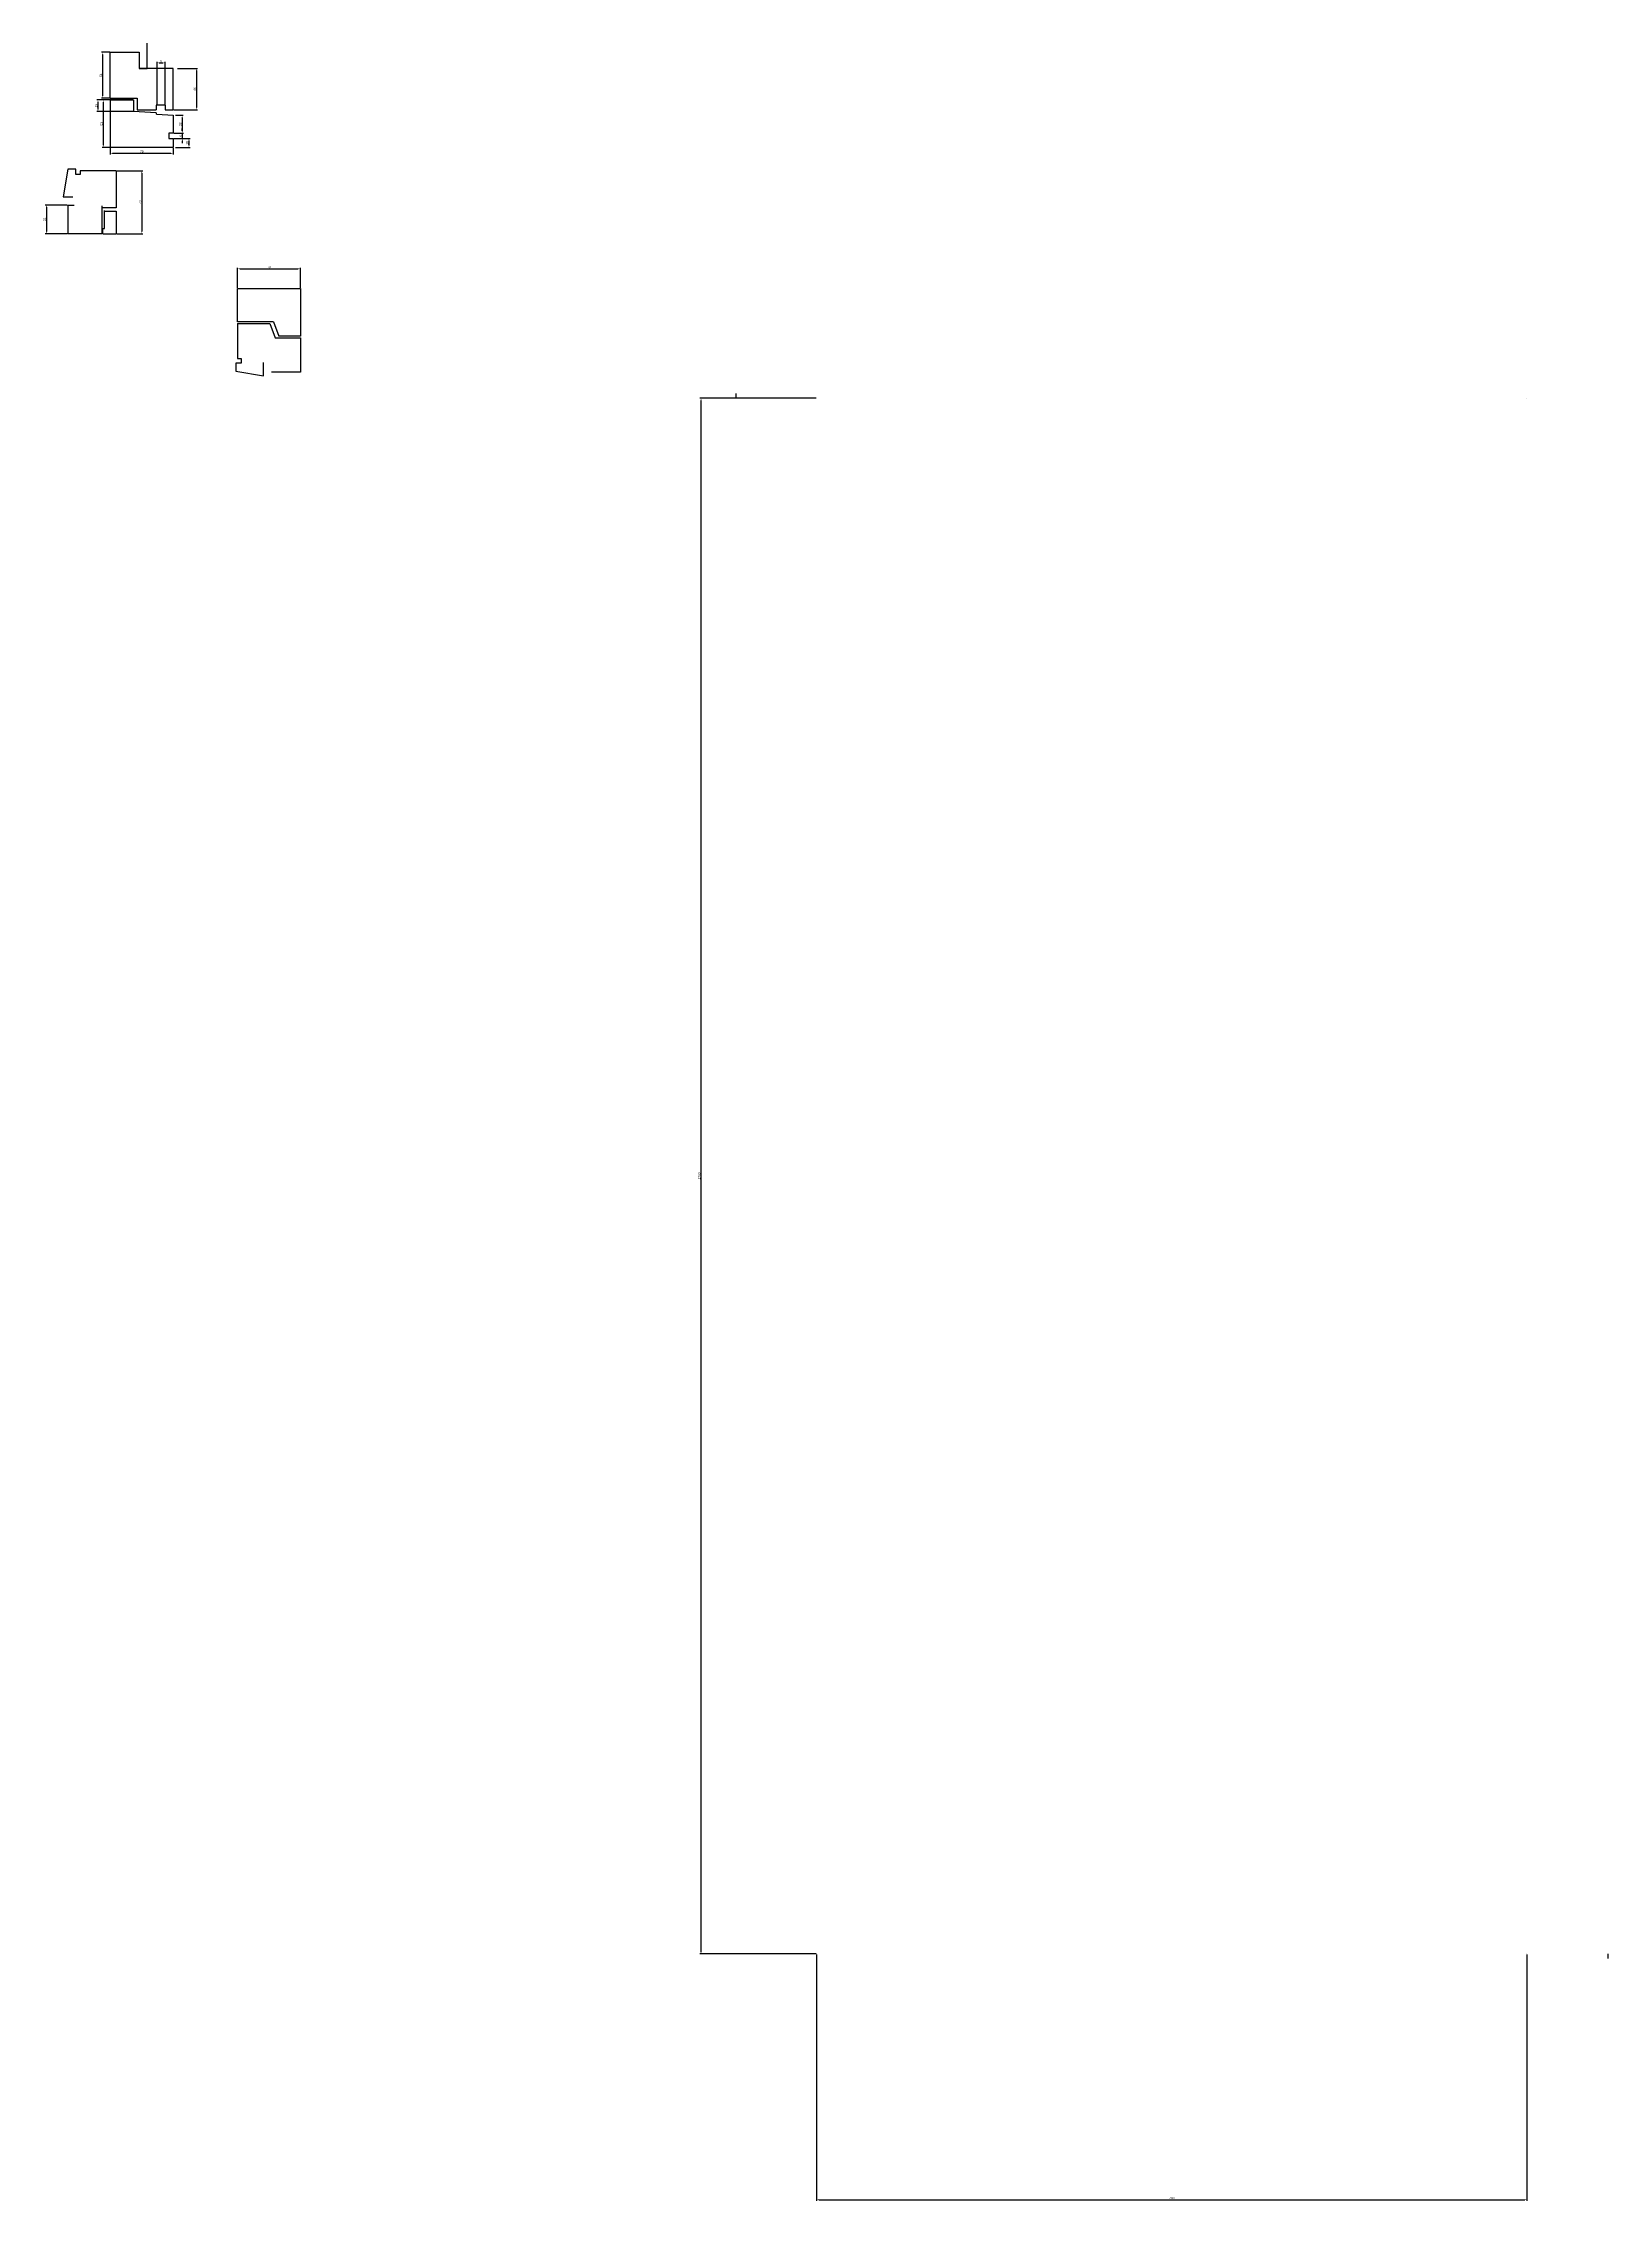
# Model space of a CAD drawing. Header units: millimetres. Extents: x 770 to 2510, y -273 to 2126.
import ezdxf

# ---------------------------------------------------------------- set-up
doc = ezdxf.new("R2010")
doc.units = ezdxf.units.MM
doc.layers.add('Kontur', color=7, linetype='Continuous')
doc.layers.add('Målsætning', color=1, linetype='Continuous')
doc.styles.get("Standard").update_dxf_attribs({"font": 'ARIAL.TTF'})
doc.dimstyles.new('ISO-25', dxfattribs={"dimtxt": 2.5, "dimasz": 2.5, "dimexe": 1.25, "dimexo": 0.625, "dimtad": 1, "dimtxsty": 'Standard', "dimcen": 2.5, "dimadec": 0, "dimazin": 0, "dimtfac": 1, "dimtmove": 0, "dimatfit": 3, "dimfxl": 1, "dimarcsym": 0})

# ---------------------------------------------------------------- blocks, each defined once
blk = doc.blocks.new('*D3')
at = {"layer": 'Defpoints', "color": 0, "transparency": 16777216}
for p in [(844.3, 2063.4), (836.4, 2010.4), (844.3, 2010.4)]:
    blk.add_point(p, dxfattribs=at)
at = {"layer": 'Målsætning', "color": 0, "lineweight": -2, "transparency": 16777216}
for p, q in [((843.6, 2063.4), (835.1, 2063.4)), ((836.4, 2060.9), (836.4, 2012.9)), ((843.6, 2010.4), (835.1, 2010.4))]:
    blk.add_line(p, q, dxfattribs=at)
at = {"layer": 'Målsætning', "color": 0, "transparency": 16777216}
for points in [[(836, 2060.9), (836.8, 2060.9), (836.4, 2063.4)], [(836, 2012.9), (836.8, 2012.9), (836.4, 2010.4)]]:
    blk.add_solid(points, dxfattribs=at)
at = {"layer": 'Målsætning', "color": 0, "transparency": 16777216, "insert": (834.5, 2036.9), "char_height": 2.5, "attachment_point": 5, "rotation": 90}
blk.add_mtext('53', dxfattribs=at)
blk = doc.blocks.new('*D4')
at = {"layer": 'Defpoints', "color": 0, "transparency": 16777216}
for p in [(916.3, 2046.4), (914.3, 2026.4), (924.2, 2026.4)]:
    blk.add_point(p, dxfattribs=at)
at = {"layer": 'Målsætning', "color": 0, "lineweight": -2, "transparency": 16777216}
for p, q in [((916.9, 2046.4), (925.5, 2046.4)), ((924.2, 2043.9), (924.2, 2028.9)), ((914.9, 2026.4), (925.5, 2026.4))]:
    blk.add_line(p, q, dxfattribs=at)
at = {"layer": 'Målsætning', "color": 0, "transparency": 16777216}
for points in [[(923.8, 2043.9), (924.6, 2043.9), (924.2, 2046.4)], [(923.8, 2028.9), (924.6, 2028.9), (924.2, 2026.4)]]:
    blk.add_solid(points, dxfattribs=at)
at = {"layer": 'Målsætning', "color": 0, "transparency": 16777216, "insert": (922.3, 2036.4), "char_height": 2.5, "attachment_point": 5, "rotation": 90}
blk.add_mtext('20', dxfattribs=at)
blk = doc.blocks.new('*D5')
at = {"layer": 'Defpoints', "color": 0, "transparency": 16777216}
for p in [(914.3, 2020.4), (916.2, 2010.4), (931.8, 2010.4)]:
    blk.add_point(p, dxfattribs=at)
at = {"layer": 'Målsætning', "color": 0, "lineweight": -2, "transparency": 16777216}
for p, q in [((914.9, 2020.4), (933.1, 2020.4)), ((931.8, 2017.9), (931.8, 2012.9)), ((916.8, 2010.4), (933.1, 2010.4))]:
    blk.add_line(p, q, dxfattribs=at)
at = {"layer": 'Målsætning', "color": 0, "transparency": 16777216}
for points in [[(931.4, 2017.9), (932.2, 2017.9), (931.8, 2020.4)], [(931.4, 2012.9), (932.2, 2012.9), (931.8, 2010.4)]]:
    blk.add_solid(points, dxfattribs=at)
at = {"layer": 'Målsætning', "color": 0, "transparency": 16777216, "insert": (929.9, 2015.4), "char_height": 2.5, "attachment_point": 5, "rotation": 90}
blk.add_mtext('10', dxfattribs=at)
blk = doc.blocks.new('*D12')
at = {"layer": 'Defpoints', "color": 0, "transparency": 16777216}
for p in [(1055.8, 1875.6), (985.8, 1853.7), (1055.8, 1853.7)]:
    blk.add_point(p, dxfattribs=at)
at = {"layer": 'Målsætning', "color": 0, "lineweight": -2, "transparency": 16777216}
for p, q in [((985.8, 1854.3), (985.8, 1876.8)), ((988.3, 1875.6), (1053.3, 1875.6)), ((1055.8, 1854.3), (1055.8, 1876.8))]:
    blk.add_line(p, q, dxfattribs=at)
at = {"layer": 'Målsætning', "color": 0, "transparency": 16777216}
for points in [[(988.3, 1876), (988.3, 1875.2), (985.8, 1875.6)], [(1053.3, 1876), (1053.3, 1875.2), (1055.8, 1875.6)]]:
    blk.add_solid(points, dxfattribs=at)
at = {"layer": 'Målsætning', "color": 0, "transparency": 16777216, "insert": (1020.8, 1877.5), "char_height": 2.5, "attachment_point": 5}
blk.add_mtext('70', dxfattribs=at)
blk = doc.blocks.new('*D15')
at = {"layer": 'Defpoints', "color": 0, "transparency": 16777216}
for p in [(916.2, 2026.4), (916.2, 2020.4), (924.4, 2020.4)]:
    blk.add_point(p, dxfattribs=at)
at = {"layer": 'Målsætning', "color": 0, "lineweight": -2, "transparency": 16777216}
for p, q in [((916.8, 2026.4), (925.6, 2026.4)), ((916.8, 2020.4), (925.6, 2020.4)), ((924.4, 2028.9), (924.4, 2031.4)), ((924.4, 2026.4), (924.4, 2020.4)), ((924.4, 2017.9), (924.4, 2015.4))]:
    blk.add_line(p, q, dxfattribs=at)
at = {"layer": 'Målsætning', "color": 0, "transparency": 16777216}
for points in [[(924, 2028.9), (924.8, 2028.9), (924.4, 2026.4)], [(924, 2017.9), (924.8, 2017.9), (924.4, 2020.4)]]:
    blk.add_solid(points, dxfattribs=at)
at = {"layer": 'Målsætning', "color": 0, "transparency": 16777216, "insert": (922.5, 2023.4), "char_height": 2.5, "attachment_point": 5, "rotation": 90}
blk.add_mtext('6', dxfattribs=at)
blk = doc.blocks.new('*D17')
at = {"layer": 'Defpoints', "color": 0, "transparency": 16777216}
for p in [(870.3, 2063.4), (830.6, 2050.4), (870.3, 2050.4)]:
    blk.add_point(p, dxfattribs=at)
at = {"layer": 'Målsætning', "color": 0, "lineweight": -2, "transparency": 16777216}
for p, q in [((869.6, 2063.4), (829.3, 2063.4)), ((869.6, 2050.4), (829.3, 2050.4)), ((830.6, 2060.9), (830.6, 2052.9))]:
    blk.add_line(p, q, dxfattribs=at)
at = {"layer": 'Målsætning', "color": 0, "transparency": 16777216}
for points in [[(830.2, 2060.9), (831, 2060.9), (830.6, 2063.4)], [(830.2, 2052.9), (831, 2052.9), (830.6, 2050.4)]]:
    blk.add_solid(points, dxfattribs=at)
at = {"layer": 'Målsætning', "color": 0, "transparency": 16777216, "insert": (828.7, 2056.9), "char_height": 2.5, "attachment_point": 5, "rotation": 90}
blk.add_mtext('13', dxfattribs=at)
blk = doc.blocks.new('*D18')
at = {"layer": 'Defpoints', "color": 0, "transparency": 16777216}
for p in [(905.3, 2104.5), (896.3, 2057.4), (905.3, 2057.4)]:
    blk.add_point(p, dxfattribs=at)
at = {"layer": 'Målsætning', "color": 0, "lineweight": -2, "transparency": 16777216}
for p, q in [((896.3, 2058), (896.3, 2105.8)), ((898.8, 2104.5), (902.8, 2104.5)), ((905.3, 2058), (905.3, 2105.8))]:
    blk.add_line(p, q, dxfattribs=at)
at = {"layer": 'Målsætning', "color": 0, "transparency": 16777216}
for points in [[(898.8, 2104.9), (898.8, 2104.1), (896.3, 2104.5)], [(902.8, 2104.9), (902.8, 2104.1), (905.3, 2104.5)]]:
    blk.add_solid(points, dxfattribs=at)
at = {"layer": 'Målsætning', "color": 0, "transparency": 16777216, "insert": (900.8, 2106.4), "char_height": 2.5, "attachment_point": 5}
blk.add_mtext('9', dxfattribs=at)
blk = doc.blocks.new('*D23')
at = {"layer": 'Defpoints', "color": 0, "transparency": 16777216}
for p in [(844.3, 2010.4), (914.3, 2010.4), (914.3, 2004)]:
    blk.add_point(p, dxfattribs=at)
at = {"layer": 'Målsætning', "color": 0, "lineweight": -2, "transparency": 16777216}
for p, q in [((844.3, 2009.8), (844.3, 2002.8)), ((846.8, 2004), (911.8, 2004)), ((914.3, 2009.8), (914.3, 2002.8))]:
    blk.add_line(p, q, dxfattribs=at)
at = {"layer": 'Målsætning', "color": 0, "transparency": 16777216}
for points in [[(846.8, 2004.5), (846.8, 2003.6), (844.3, 2004)], [(911.8, 2004.5), (911.8, 2003.6), (914.3, 2004)]]:
    blk.add_solid(points, dxfattribs=at)
at = {"layer": 'Målsætning', "color": 0, "transparency": 16777216, "insert": (879.3, 2005.9), "char_height": 2.5, "attachment_point": 5}
blk.add_mtext('70', dxfattribs=at)
blk = doc.blocks.new('*D25')
at = {"layer": 'Defpoints', "color": 0, "transparency": 16777216}
for p in [(844.3, 2116.4), (835.7, 2065.4), (844.3, 2065.4)]:
    blk.add_point(p, dxfattribs=at)
at = {"layer": 'Målsætning', "color": 0, "lineweight": -2, "transparency": 16777216}
for p, q in [((843.6, 2116.4), (834.4, 2116.4)), ((835.7, 2113.9), (835.7, 2067.9)), ((843.6, 2065.4), (834.4, 2065.4))]:
    blk.add_line(p, q, dxfattribs=at)
at = {"layer": 'Målsætning', "color": 0, "transparency": 16777216}
for points in [[(835.2, 2113.9), (836.1, 2113.9), (835.7, 2116.4)], [(835.2, 2067.9), (836.1, 2067.9), (835.7, 2065.4)]]:
    blk.add_solid(points, dxfattribs=at)
at = {"layer": 'Målsætning', "color": 0, "transparency": 16777216, "insert": (833.8, 2090.9), "char_height": 2.5, "attachment_point": 5, "rotation": 90}
blk.add_mtext('51', dxfattribs=at)
blk = doc.blocks.new('*D26')
at = {"layer": 'Defpoints', "color": 0, "transparency": 16777216}
for p in [(918.3, 2098.4), (914.3, 2052.4), (940.1, 2052.4)]:
    blk.add_point(p, dxfattribs=at)
at = {"layer": 'Målsætning', "color": 0, "lineweight": -2, "transparency": 16777216}
for p, q in [((918.9, 2098.4), (941.3, 2098.4)), ((940.1, 2095.9), (940.1, 2054.9)), ((914.9, 2052.4), (941.3, 2052.4))]:
    blk.add_line(p, q, dxfattribs=at)
at = {"layer": 'Målsætning', "color": 0, "transparency": 16777216}
for points in [[(939.6, 2095.9), (940.5, 2095.9), (940.1, 2098.4)], [(939.6, 2054.9), (940.5, 2054.9), (940.1, 2052.4)]]:
    blk.add_solid(points, dxfattribs=at)
at = {"layer": 'Målsætning', "color": 0, "transparency": 16777216, "insert": (938.2, 2075.4), "char_height": 2.5, "attachment_point": 5, "rotation": 90}
blk.add_mtext('46', dxfattribs=at)
blk = doc.blocks.new('*D29')
at = {"layer": 'Defpoints', "color": 0, "transparency": 16777216}
for p in [(850.9, 1984.5), (850.9, 1914.5), (879.3, 1914.5)]:
    blk.add_point(p, dxfattribs=at)
at = {"layer": 'Målsætning', "color": 0, "lineweight": -2, "transparency": 16777216}
for p, q in [((851.6, 1984.5), (880.6, 1984.5)), ((879.3, 1982), (879.3, 1917)), ((851.6, 1914.5), (880.6, 1914.5))]:
    blk.add_line(p, q, dxfattribs=at)
at = {"layer": 'Målsætning', "color": 0, "transparency": 16777216}
for points in [[(878.9, 1982), (879.8, 1982), (879.3, 1984.5)], [(878.9, 1917), (879.8, 1917), (879.3, 1914.5)]]:
    blk.add_solid(points, dxfattribs=at)
at = {"layer": 'Målsætning', "color": 0, "transparency": 16777216, "insert": (877.4, 1949.5), "char_height": 2.5, "attachment_point": 5, "rotation": 90}
blk.add_mtext('70', dxfattribs=at)
blk = doc.blocks.new('*D32')
at = {"layer": 'Defpoints', "color": 0, "transparency": 16777216}
for p in [(796.9, 1946.5), (773.2, 1914.5), (796.9, 1914.5)]:
    blk.add_point(p, dxfattribs=at)
at = {"layer": 'Kontur', "color": 0, "lineweight": -2, "transparency": 16777216}
for p, q in [((796.3, 1946.5), (771.9, 1946.5)), ((773.2, 1944), (773.2, 1917)), ((796.3, 1914.5), (771.9, 1914.5))]:
    blk.add_line(p, q, dxfattribs=at)
at = {"layer": 'Kontur', "color": 0, "transparency": 16777216}
for points in [[(772.7, 1944), (773.6, 1944), (773.2, 1946.5)], [(772.7, 1917), (773.6, 1917), (773.2, 1914.5)]]:
    blk.add_solid(points, dxfattribs=at)
at = {"layer": 'Kontur', "color": 0, "transparency": 16777216, "insert": (771.2, 1930.5), "char_height": 2.5, "attachment_point": 5, "rotation": 90}
blk.add_mtext('32', dxfattribs=at)
blk = doc.blocks.new('*D34')
at = {"layer": 'Defpoints', "color": 0, "transparency": 16777216}
for p in [(1501.3, 1731.8), (1629.9, 1731.8, 51), (1629.9, 1.8, 51)]:
    blk.add_point(p, dxfattribs=at)
at = {"layer": 'Kontur', "color": 0, "lineweight": -2, "transparency": 16777216}
for p, q in [((1629.3, 1731.8), (1500.1, 1731.8)), ((1501.3, 4.3), (1501.3, 1729.3)), ((1629.3, 1.8), (1500.1, 1.8))]:
    blk.add_line(p, q, dxfattribs=at)
at = {"layer": 'Kontur', "color": 0, "transparency": 16777216}
for points in [[(1500.9, 1729.3), (1501.7, 1729.3), (1501.3, 1731.8)], [(1500.9, 4.3), (1501.7, 4.3), (1501.3, 1.8)]]:
    blk.add_solid(points, dxfattribs=at)
at = {"layer": 'Kontur', "color": 0, "transparency": 16777216, "insert": (1499.4, 866.8), "char_height": 2.5, "attachment_point": 5, "rotation": 90}
blk.add_mtext('1730', dxfattribs=at)
blk = doc.blocks.new('*D35')
at = {"layer": 'Defpoints', "color": 0, "transparency": 16777216}
for p in [(1629.9, 1.8, 51), (2419.9, 1.8, 51), (2419.9, -271.5)]:
    blk.add_point(p, dxfattribs=at)
at = {"layer": 'Kontur', "color": 0, "lineweight": -2, "transparency": 16777216}
for p, q in [((1629.9, 1.2), (1629.9, -272.8)), ((2419.9, 1.2), (2419.9, -272.8)), ((1632.4, -271.5), (2417.4, -271.5))]:
    blk.add_line(p, q, dxfattribs=at)
at = {"layer": 'Kontur', "color": 0, "transparency": 16777216}
for points in [[(1632.4, -271.1), (1632.4, -271.9), (1629.9, -271.5)], [(2417.4, -271.1), (2417.4, -271.9), (2419.9, -271.5)]]:
    blk.add_solid(points, dxfattribs=at)
at = {"layer": 'Kontur', "color": 0, "transparency": 16777216, "insert": (2024.9, -269.6), "char_height": 2.5, "attachment_point": 5}
blk.add_mtext('790', dxfattribs=at)

msp = doc.modelspace()

# ---------------------------------------------------------------- linework, layer by layer
msp.add_line((895.238, 2048.954), (895.238, 2047.454))
at = {"layer": 'Kontur'}
for p, q in [((844.274, 2065.407), (844.274, 2116.407)), ((844.274, 2116.407), (876.274, 2116.407)), ((876.274, 2116.407), (876.274, 2098.407)), ((885.274, 2098.407), (885.274, 2126.465)), ((914.274, 2098.407), (876.274, 2098.407)), ((876.274, 2098.407), (885.274, 2098.407)), ((914.274, 2052.407), (914.274, 2098.407)), ((844.274, 2065.407), (874.274, 2065.407)), ((844.274, 2063.407), (870.274, 2063.407)), ((844.274, 2063.407), (844.274, 2010.407)), ((870.274, 2063.407), (870.274, 2050.407)), ((874.274, 2065.407), (874.274, 2052.407)), ((895.238, 2048.954), (870.274, 2050.407)), ((874.274, 2052.407), (895.274, 2052.407)), ((896.238, 2047.454), (895.238, 2047.454)), ((905.274, 2057.407), (895.274, 2057.407)), ((895.274, 2057.407), (895.274, 2052.407)), ((896.238, 2047.454), (914.274, 2046.407)), ((905.274, 2057.407), (905.274, 2052.407)), ((905.274, 2052.407), (914.274, 2052.407)), ((914.274, 2046.407), (914.274, 2026.407)), ((914.274, 2026.407), (909.274, 2026.407)), ((909.274, 2026.407), (909.274, 2020.407)), ((909.274, 2020.407), (914.274, 2020.407)), ((914.274, 2020.407), (914.274, 2010.407)), ((914.274, 2010.407), (844.274, 2010.407)), ((796.937, 1986.47), (791.937, 1955.47)), ((805.937, 1986.47), (796.937, 1986.47)), ((805.937, 1980.47), (805.937, 1986.47)), ((810.937, 1980.47), (805.937, 1980.47)), ((850.937, 1984.47), (810.937, 1984.47)), ((810.937, 1984.47), (810.937, 1980.47)), ((850.937, 1984.47), (850.937, 1943.47)), ((791.937, 1955.47), (802.682, 1955.47)), ((796.937, 1946.47), (804.289, 1946.47)), ((796.937, 1946.47), (796.937, 1914.47)), ((834.937, 1945.47), (834.937, 1914.47)), ((850.937, 1943.47), (834.937, 1943.47)), ((850.937, 1945.47), (850.937, 1943.47)), ((835.937, 1914.47), (835.937, 1920.47)), ((835.937, 1920.47), (837.937, 1920.47)), ((837.937, 1920.47), (837.937, 1940.47)), ((837.937, 1939.47), (850.937, 1939.47)), ((850.937, 1939.47), (850.937, 1914.47)), ((834.937, 1914.47), (796.937, 1914.47)), ((835.937, 1914.47), (850.937, 1914.47)), ((985.756, 1853.673), (1055.756, 1853.673)), ((985.756, 1816.673), (985.756, 1853.673)), ((1055.756, 1853.673), (1055.756, 1800.673)), ((1025.756, 1816.673), (985.756, 1816.673)), ((985.756, 1814.673), (1021.756, 1814.673)), ((985.756, 1814.673), (985.756, 1775.673)), ((1021.756, 1814.673), (1027.756, 1798.673)), ((1025.756, 1816.673), (1031.756, 1800.673)), ((1055.756, 1800.673), (1031.756, 1800.673)), ((985.756, 1775.673), (989.756, 1775.673)), ((989.756, 1775.673), (989.756, 1770.673)), ((1027.756, 1798.673), (1055.756, 1798.673)), ((1055.756, 1798.673), (1055.756, 1760.673)), ((989.756, 1770.673), (983.756, 1770.673)), ((983.756, 1770.673), (983.756, 1761.673)), ((983.756, 1761.673), (1014.756, 1756.673)), ((1014.756, 1756.673), (1014.756, 1771.264)), ((1055.756, 1760.673), (1023.756, 1760.673)), ((2419.92, 1731.783, 51), (2419.92, 1731.783, 54)), ((1629.92, 1.783, 51), (1629.92, 1.783, 54)), ((2419.92, 1.783, 51), (2419.92, 1.783, 54))]:
    msp.add_line(p, q, dxfattribs=at)
at = {"layer": 'Kontur', "elevation": 51}
for points in [[(1539.92, 1736.783), (1539.92, 1731.783)], [(2509.92, 1.783), (2509.92, -3.217)]]:
    msp.add_lwpolyline(points, dxfattribs=at)

# ---------------------------------------------------------------- dimensions: what is measured, and where the dimension line sits
at = {"layer": 'Kontur'}
for base, p1, p2, picture, middle in [((773.15, 1914.47), (796.937, 1946.47), (796.937, 1914.47), '*D32', (771.248, 1930.47)), ((1501.321, 1731.783), (1629.92, 1.783, 51), (1629.92, 1731.783, 51), '*D34', (1499.419, 866.783))]:
    dim = msp.add_linear_dim(base=base, p1=p1, p2=p2, angle=90, dimstyle='ISO-25', dxfattribs=at)
    dim.commit()
    dim.dimension.update_dxf_attribs({"geometry": picture, "text_midpoint": middle})
dim = msp.add_linear_dim(base=(2419.92, -271.509), p1=(1629.92, 1.783, 51), p2=(2419.92, 1.783, 51), dimstyle='ISO-25', dxfattribs=at)
dim.commit()
dim.dimension.update_dxf_attribs({"geometry": '*D35', "text_midpoint": (2024.92, -269.608)})
at = {"layer": 'Målsætning'}
for base, p1, p2, picture, middle in [((835.663, 2065.407), (844.274, 2116.407), (844.274, 2065.407), '*D25', (833.762, 2090.907)), ((940.058, 2052.407), (918.274, 2098.407), (914.274, 2052.407), '*D26', (938.156, 2075.407)), ((830.573, 2050.407), (870.274, 2063.407), (870.274, 2050.407), '*D17', (828.67, 2056.907)), ((836.368, 2010.407), (844.274, 2063.407), (844.274, 2010.407), '*D3', (834.466, 2036.907)), ((924.21, 2026.407), (916.274, 2046.407), (914.274, 2026.407), '*D4', (922.308, 2036.407)), ((931.827, 2010.407), (914.274, 2020.407), (916.211, 2010.407), '*D5', (929.926, 2015.407)), ((924.387, 2020.407), (916.211, 2026.407), (916.211, 2020.407), '*D15', (922.485, 2023.407)), ((879.346, 1914.47), (850.937, 1984.47), (850.937, 1914.47), '*D29', (877.445, 1949.47))]:
    dim = msp.add_linear_dim(base=base, p1=p1, p2=p2, angle=90, dimstyle='ISO-25', dxfattribs=at)
    dim.commit()
    dim.dimension.update_dxf_attribs({"geometry": picture, "text_midpoint": middle})
for base, p1, p2, picture, middle in [((905.274, 2104.511), (896.274, 2057.407), (905.274, 2057.407), '*D18', (900.774, 2106.412)), ((914.274, 2004.046), (844.274, 2010.407), (914.274, 2010.407), '*D23', (879.274, 2005.948))]:
    dim = msp.add_linear_dim(base=base, p1=p1, p2=p2, dimstyle='ISO-25', dxfattribs=at)
    dim.commit()
    dim.dimension.update_dxf_attribs({"geometry": picture, "text_midpoint": middle})
dim = msp.add_linear_dim(base=(1055.756, 1875.576), p1=(985.756, 1853.673), p2=(1055.756, 1853.673), dimstyle='ISO-25', dxfattribs=at)
dim.commit()
dim.dimension.update_dxf_attribs({"geometry": '*D12', "text_midpoint": (1020.756, 1875.576), "dimtype": 160})

doc.saveas('drawing.dxf')
